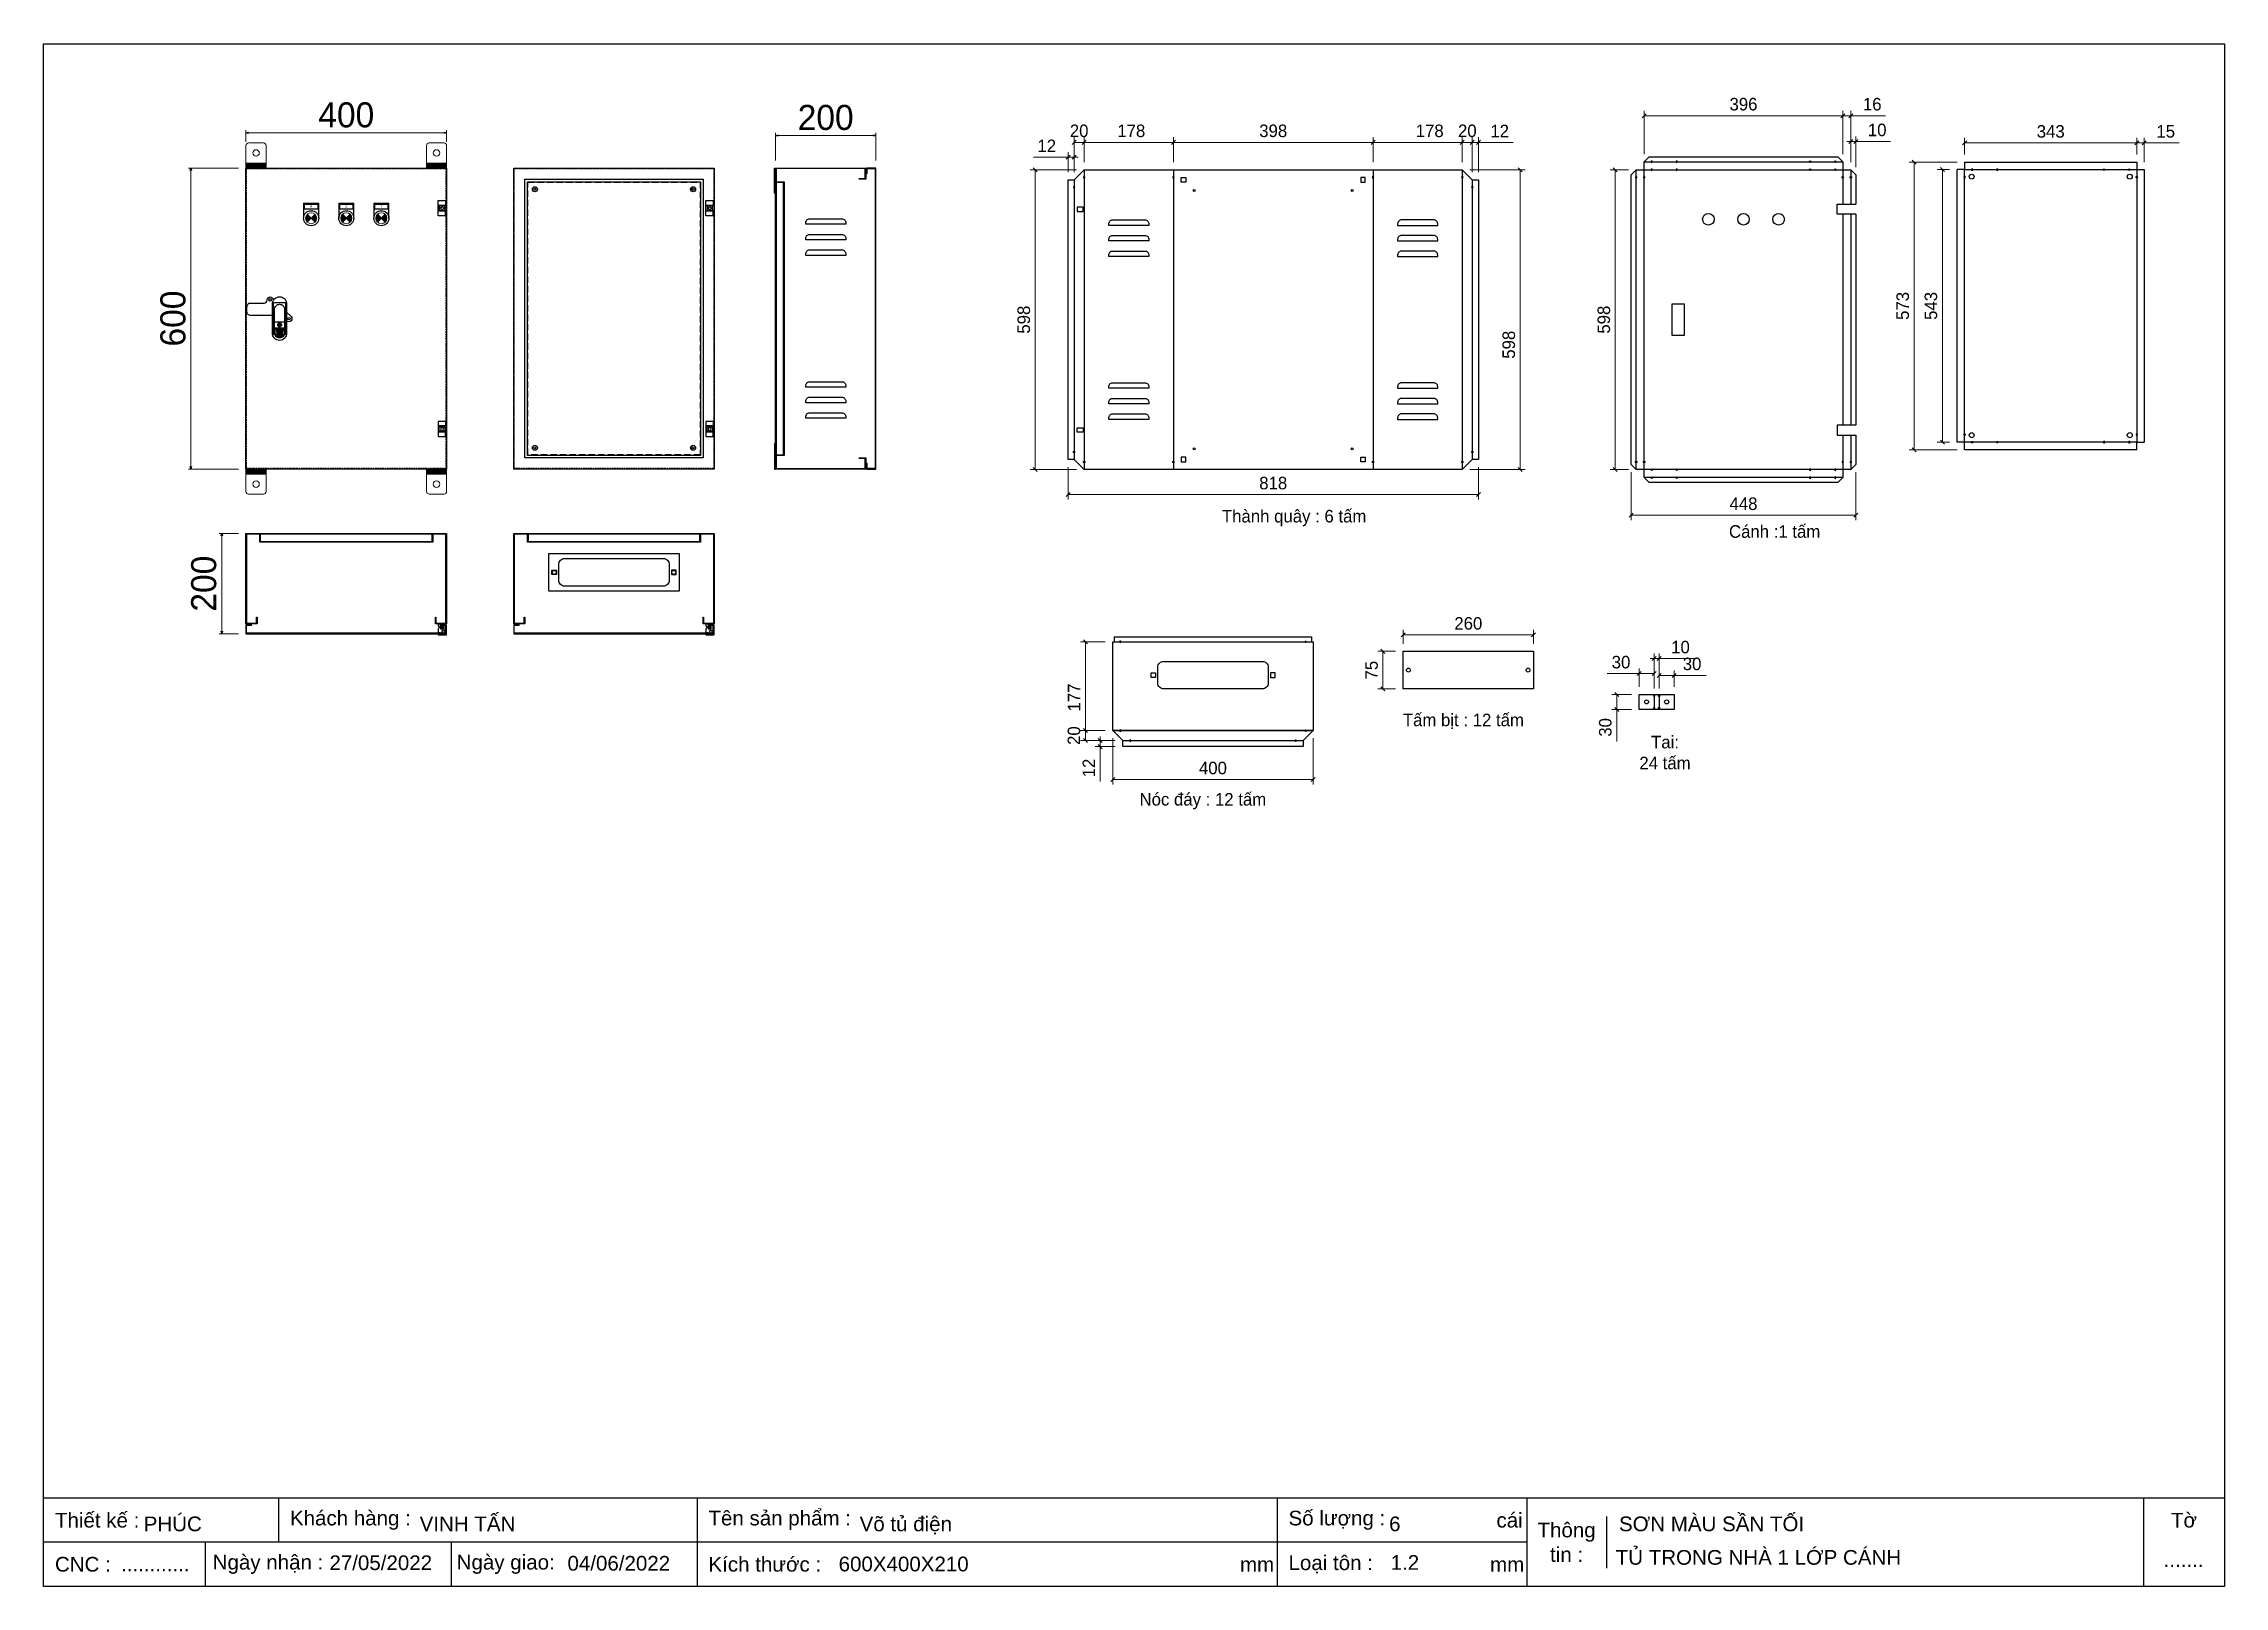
# Model space of a CAD drawing. Header units: millimetres. Extents: x 0 to 4348, y 0 to 3075.
import ezdxf
from ezdxf.enums import TextEntityAlignment as Align

# ---------------------------------------------------------------- set-up
doc = ezdxf.new("R2010")
doc.units = ezdxf.units.MM
doc.linetypes.add('HIDDEN2', pattern=[4.7625, 3.175, -1.5875])
doc.linetypes.add('HIDDENX2', pattern=[19.05, 12.7, -6.35])
doc.layers.add('0 TĂNG CỨNG', color=7, linetype='Continuous', lineweight=15)
doc.layers.add('07', color=5, linetype='Continuous', lineweight=5)
for name, color, linetype in [('01', 7, 'HIDDEN2'), ('CNC', 7, 'Continuous'), ('DIM', 253, 'Continuous')]:
    doc.layers.add(name, color=color, linetype=linetype)
doc.styles.add('Arial', font='arial.ttf')
doc.styles.add('Arial-Black', font='txt')
doc.dimstyles.new('CNC', dxfattribs={"dimtxt": 50, "dimasz": 5, "dimexe": 5, "dimexo": 15, "dimgap": 10, "dimtad": 1, "dimdec": 0, "dimtxsty": 'Standard', "dimblk": 'OPEN30', "dimcen": 10, "dimclrd": 5, "dimclre": 5, "dimclrt": 3, "dimazin": 3, "dimtfac": 1, "dimtdec": 0, "dimtmove": 0, "dimatfit": 3, "dimldrblk": 'ARCHTICK', "dimlwd": 9, "dimlwe": 9})
doc.dimstyles.new('Dim-25', dxfattribs={"dimtxt": 25, "dimasz": 8, "dimexe": 10, "dimexo": 15, "dimgap": 10, "dimtad": 1, "dimdec": 0, "dimtxsty": 'Standard', "dimblk": 'OBLIQUE', "dimcen": 10, "dimclrd": 5, "dimclre": 5, "dimclrt": 3, "dimazin": 3, "dimtfac": 1, "dimtdec": 0, "dimtmove": 0, "dimatfit": 3, "dimldrblk": 'OBLIQUE', "dimlwd": 9, "dimlwe": 9})

msp = doc.modelspace()

# ---------------------------------------------------------------- texts
at = {"color": 2, "char_height": 25, "attachment_point": 5}
for s, insert, width in [('Thành quây : 6 tấm', (2493.5, 2129.1), 873), ('Cánh :1 tấm', (3451.6, 2102.1), 1073), ('Tấm bịt : 12 tấm', (2831, 1724), 873), ('Tai: \\P24 tấm', (3233, 1661.6), 489), ('Nóc đáy : 12 tấm', (2311.5, 1564.8), 973)]:
    msp.add_mtext(s, dxfattribs=dict(at, insert=insert, width=width))

# ---------------------------------------------------------------- blocks, each defined once
blk = doc.blocks.new('KHUNG CHUẨN')
at = {"color": 7}
for p, q in [((19889.2, -28535.2), (16919.2, -28535.2)), ((17239.2, -28535.2), (17239.2, -28595.2)), ((17809.2, -28535.2), (17809.2, -28655.2)), ((18599.2, -28535.2), (18599.2, -28655.2)), ((18939.2, -28535.2), (18939.2, -28655.2)), ((19779.2, -28535.2), (19779.2, -28655.2)), ((19047.6, -28560.2), (19047.6, -28630.2)), ((18939.2, -28595.2), (16919.2, -28595.2)), ((17139.2, -28595.2), (17139.2, -28655.2)), ((17474.2, -28595.2), (17474.2, -28655.2))]:
    blk.add_line(p, q, dxfattribs=at)
blk.add_lwpolyline([(16919.2, -26555.2), (19889.2, -26555.2), (19889.2, -28655.2), (16919.2, -28655.2)], close=True, dxfattribs=at)
at = {"color": 2, "char_height": 20, "style": 'Arial'}
for s, insert, width, attachment_point in [('  Thiết kế :', (16919.2, -28565.2), 917.634, 4), ('  Khách hàng :', (17239.2, -28565.2), 917.634, 4), ('  Tên sản phẩm :', (17809.2, -28565.2), 917.634, 4), ('  Số lượng :', (18599.2, -28565.2), 917.634, 4), ('cái', (18897.9, -28565.2), 63.517, 4), ('Thông\\Ptin :', (18993.4, -28595.2), 108.311, 5), ('Tờ', (19834.2, -28565.2), 110, 5), ('  CNC :', (16919.2, -28625.2), 917.634, 4), ('  Ngày nhận :', (17134, -28625.2), 556.651, 4), ('  Ngày giao:', (17466.3, -28625.2), 556.651, 4), ('  Kích thước :', (17809.2, -28625.2), 917.634, 4), ('mm', (18548.6, -28625.2), 73.831, 4), ('  Loại tôn :', (18599.2, -28625.2), 917.634, 4), ('mm', (18889.2, -28625.2), 917.634, 4)]:
    blk.add_mtext(s, dxfattribs=dict(at, insert=insert, width=width, attachment_point=attachment_point))
at = {"color": 3, "style": 'Arial'}
for tag, p in [('#01', (17055.6, -28580.1)), ('#02', (17431.4, -28580.1)), ('#03', (18030.6, -28580.1)), ('#08', (18751.7, -28580.1)), ('#10', (19064.8, -28580.1)), ('#04', (17024.8, -28634.6)), ('#05', (17308.5, -28633)), ('#06', (17632.7, -28633.7)), ('#07', (18002, -28634.7)), ('#09', (18753.8, -28632.6)), ('#11', (19060.3, -28625.7)), ('#12', (19806.5, -28628.9))]:
    blk.add_attdef(tag, p, '', height=20, dxfattribs=at)
blk = doc.blocks.new('HL003-2-2')
at = {"color": 1}
for p, q in [((15, 21), (15, 12)), ((15, -9), (15, 0)), ((16, 12), (17, 12)), ((16, 0), (17, 0))]:
    blk.add_line(p, q, dxfattribs=at)
blk.add_lwpolyline([(17, 0), (17, -9), (0, -9), (0, 21), (17, 21), (17, 12)], dxfattribs=at)
blk.add_lwpolyline([(0, 12), (16, 12), (16, 0), (0, 0)], close=True, dxfattribs=at)
blk.add_circle((8, 6), 3, dxfattribs=at)
blk = doc.blocks.new('AB301-3-1')
at = {"linetype": 'Continuous'}
h = blk.add_hatch(dxfattribs=at)
h.set_pattern_fill('ACAD_ISO09W100', color=1, scale=0.2)
h.set_pattern_definition([(0, (-368.0181, 431.8814), (0, 1), [4.8, -0.6, 1.2, -0.6, 1.2, -0.6])])
h.paths.add_polyline_path([(-4.1, -55, 0.118404), (0, -56, 0.118404), (4.1, -55), (7, -38.5), (-7, -38.5)])
at = {"color": 1, "linetype": 'Continuous'}
for p, q in [((-10, -25), (10, -25)), ((-7, -38.5), (7, -38.5)), ((-7, -38.5), (-4.1, -55)), ((7, -38.5), (4.1, -55))]:
    blk.add_line(p, q, dxfattribs=at)
for points in [[(-14, -12.5), (-57.5, -12.5, -0.414214), (-65, -5), (-65, 5, -0.414214), (-57.5, 12.5), (-30.7, 12.5, 0.414214), (-24.7, 18.5), (-24.7, 18.7)], [(-24.7, 18.7, -0.198912), (-23, 23), (-23, 23, -0.414214), (-14.5, 23), (-11, 19.5)], [(14, -5.5), (23, -14.5, -0.414214), (23, -23), (23, -23, -0.451305), (14, -22.4, -0.381561)]]:
    blk.add_lwpolyline(points, format="xyb", dxfattribs=at)
for points in [[(0, 25), (0, 25, -0.428242), (14, 10), (14, -47, -0.428242), (0, -62), (0, -62, -0.428242), (-14, -47), (-14, 10, -0.428242)], [(0, 10, -0.414214), (10, 0), (10, -47, -0.414214), (0, -57, -0.414214), (-10, -47), (-10, 0, -0.414214)], [(9, -39), (9, -47, -0.414214), (0, -56, -0.414214), (-9, -47), (-9, -39, -0.414214), (-7, -37), (7, -37, -0.414214)]]:
    blk.add_lwpolyline(points, format="xyb", close=True, dxfattribs=at)
blk.add_lwpolyline([(-1, -28), (1, -28), (1, -34), (-1, -34)], close=True, dxfattribs=at)
for centre, radius in [((-18.7, 18.7), 2.5), ((0, -31), 4), ((18.7, -18.7), 2.5)]:
    blk.add_circle(centre, radius, dxfattribs=at)
blk = doc.blocks.new('*D1')
at = {"color": 5, "lineweight": 9, "ltscale": 3, "transparency": 16777216}
for p, q in [((388.5, 2826.7), (288.6, 2826.7)), ((293.6, 2821.7), (293.6, 2231.7)), ((388.5, 2226.7), (288.6, 2226.7))]:
    blk.add_line(p, q, dxfattribs=at)
at = {"color": 0, "linetype": 'ByBlock', "lineweight": -2}
for p, q in [((292.3, 2821.7), (293.6, 2826.7)), ((293.6, 2826.7), (295, 2821.7)), ((293.6, 2826.7), (293.6, 2821.7)), ((293.6, 2226.7), (292.3, 2231.7)), ((295, 2231.7), (293.6, 2226.7)), ((293.6, 2226.7), (293.6, 2231.7))]:
    blk.add_line(p, q, dxfattribs=at)
at = {"layer": 'Defpoints', "color": 0, "ltscale": 3, "transparency": 16777216}
for p in [(403.5, 2826.7), (293.6, 2226.7), (403.5, 2226.7)]:
    blk.add_point(p, dxfattribs=at)
at = {"color": 3, "ltscale": 3, "transparency": 16777216, "insert": (258.1, 2526.7), "char_height": 50, "attachment_point": 5, "rotation": 90}
blk.add_mtext('600', dxfattribs=at)
blk = doc.blocks.new('_ArchTick')
at = {"color": 0, "const_width": 0.15}
blk.add_lwpolyline([(-0.5, -0.5), (0.5, 0.5)], dxfattribs=at)
blk = doc.blocks.new('_Open30')
at = {"color": 0, "linetype": 'ByBlock', "lineweight": -2}
for p, q in [((-1, 0.27), (0, 0)), ((0, 0), (-1, -0.27)), ((0, 0), (-1, 0))]:
    blk.add_line(p, q, dxfattribs=at)
blk = doc.blocks.new('Den XANH')
h = blk.add_hatch(color=5)
h.paths.add_polyline_path([(15, 15), (22.8, 7.2, 0.198912), (26, 15, 0.198912), (22.8, 22.8)])
h.paths.add_polyline_path([(15, 15), (7.2, 22.8, 0.198912), (4, 15, 0.198912), (7.2, 7.2)])
at = {"color": 7}
for p, q in [((0, 45), (30, 45)), ((0, 45), (0, 15)), ((30, 15), (30, 45))]:
    blk.add_line(p, q, dxfattribs=at)
blk.add_lwpolyline([(2, 43), (28, 43), (28, 33), (2, 33)], close=True, dxfattribs=at)
blk.add_circle((15, 15), 15, dxfattribs=at)
at = {"layer": '07', "color": 5, "linetype": 'Continuous', "lineweight": 5, "ltscale": 3}
for p, q in [((22.8, 22.8), (7.2, 7.2)), ((7.2, 22.8), (22.8, 7.2))]:
    blk.add_line(p, q, dxfattribs=at)
blk.add_circle((15, 15), 11, dxfattribs=at)
at = {"layer": '01', "color": 2, "linetype": 'Continuous', "lineweight": 5, "style": 'Arial-Black'}
blk.add_attdef('T-SP', text='', height=2.4, dxfattribs=at).set_placement((15.2, 36), align=Align.CENTER)
blk = doc.blocks.new('Den DO')
h = blk.add_hatch(color=1)
h.paths.add_polyline_path([(7.2, 7.2), (15, 15), (7.2, 22.8, 0.198912), (4, 15, 0.198912)])
h.paths.add_polyline_path([(26, 15, 0.198912), (22.8, 22.8), (15, 15), (22.8, 7.2, 0.198912)])
at = {"color": 7}
for p, q in [((0, 45), (30, 45)), ((0, 45), (0, 15)), ((30, 15), (30, 45))]:
    blk.add_line(p, q, dxfattribs=at)
blk.add_lwpolyline([(2, 43), (28, 43), (28, 33), (2, 33)], close=True, dxfattribs=at)
blk.add_circle((15, 15), 15, dxfattribs=at)
at = {"layer": '07', "color": 1, "linetype": 'Continuous', "lineweight": 5, "ltscale": 3}
for p, q in [((22.8, 22.8), (7.2, 7.2)), ((7.2, 22.8), (22.8, 7.2))]:
    blk.add_line(p, q, dxfattribs=at)
blk.add_circle((15, 15), 11, dxfattribs=at)
at = {"layer": '01', "color": 2, "linetype": 'Continuous', "lineweight": 5, "style": 'Arial-Black'}
blk.add_attdef('T-SP', text='', height=2.4, dxfattribs=at).set_placement((15.2, 36), align=Align.CENTER)
blk = doc.blocks.new('Den VANG')
h = blk.add_hatch(color=2)
h.paths.add_polyline_path([(22.8, 7.2, 0.198912), (26, 15, 0.198912), (22.8, 22.8), (15, 15)])
h.paths.add_polyline_path([(7.2, 7.2), (15, 15), (7.2, 22.8, 0.198912), (4, 15, 0.198912)])
at = {"color": 7}
for p, q in [((0, 45), (30, 45)), ((0, 45), (0, 15)), ((30, 15), (30, 45))]:
    blk.add_line(p, q, dxfattribs=at)
blk.add_lwpolyline([(2, 43), (28, 43), (28, 33), (2, 33)], close=True, dxfattribs=at)
blk.add_circle((15, 15), 15, dxfattribs=at)
at = {"layer": '07', "color": 2, "linetype": 'Continuous', "lineweight": 5, "ltscale": 3}
for p, q in [((22.8, 22.8), (7.2, 7.2)), ((7.2, 22.8), (22.8, 7.2))]:
    blk.add_line(p, q, dxfattribs=at)
blk.add_circle((15, 15), 11, dxfattribs=at)
at = {"layer": '01', "color": 2, "linetype": 'Continuous', "lineweight": 5, "style": 'Arial-Black'}
blk.add_attdef('T-SP', text='', height=2.4, dxfattribs=at).set_placement((15.2, 36), align=Align.CENTER)
blk = doc.blocks.new('HL003-2-3')
h = blk.add_hatch()
h.set_pattern_fill('ANSI31', color=2, scale=0.5, style=0)
h.set_pattern_definition([(45, (8435.407, 86016.9664), (-1.122532015, 1.122532015), [])])
h.paths.add_polyline_path([(11, 10), (5, 10), (5, 0), (11, 0)])
at = {"color": 1}
for p, q in [((0, 22), (17, 22)), ((0, 20), (0, 22)), ((0, 20), (15, 20)), ((4, 18), (0, 18)), ((0, 10), (0, 18)), ((0, 10), (8, 3)), ((0, 4), (3.4, 7)), ((0, 0), (0, 4)), ((16, 0), (0, 0)), ((4, 20), (4, 18)), ((17, 3), (8, 3)), ((15, 20), (15, 3)), ((16, 3), (16, 0)), ((17, 22), (17, 3))]:
    blk.add_line(p, q, dxfattribs=at)
at = {"color": 2}
blk.add_lwpolyline([(5, 10), (11, 10), (11, 0), (5, 0)], close=True, dxfattribs=at)
at = {"color": 1}
blk.add_circle((10, 16), 3, dxfattribs=at)
blk.add_circle((10, 16), 3, dxfattribs=at)
blk = doc.blocks.new('*D2')
at = {"color": 5, "lineweight": 9, "ltscale": 3, "transparency": 16777216}
for p, q in [((388.5, 2098.4), (350.1, 2098.4)), ((355.1, 2093.4), (355.1, 1903.4)), ((388.5, 1898.4), (350.1, 1898.4))]:
    blk.add_line(p, q, dxfattribs=at)
at = {"color": 0, "linetype": 'ByBlock', "lineweight": -2}
for p, q in [((353.7, 2093.4), (355.1, 2098.4)), ((355.1, 2098.4), (356.4, 2093.4)), ((355.1, 2098.4), (355.1, 2093.4)), ((355.1, 1898.4), (353.7, 1903.4)), ((356.4, 1903.4), (355.1, 1898.4)), ((355.1, 1898.4), (355.1, 1903.4))]:
    blk.add_line(p, q, dxfattribs=at)
at = {"layer": 'Defpoints', "color": 0, "ltscale": 3, "transparency": 16777216}
for p in [(403.5, 2098.4), (355.1, 1898.4), (403.5, 1898.4)]:
    blk.add_point(p, dxfattribs=at)
at = {"color": 3, "ltscale": 3, "transparency": 16777216, "insert": (319.5, 1998.4), "char_height": 50, "attachment_point": 5, "rotation": 90}
blk.add_mtext('200', dxfattribs=at)
blk = doc.blocks.new('*D3')
at = {"color": 0, "linetype": 'ByBlock', "lineweight": -2}
for p, q in [((2948.3, 2819.3), (2940.3, 2827.3)), ((2940.3, 2229.7), (2948.3, 2221.7))]:
    blk.add_line(p, q, dxfattribs=at)
at = {"layer": 'Defpoints', "color": 0, "transparency": 16777216}
for p in [(2828.8, 2823.3), (2828.8, 2225.7), (2944.3, 2225.7)]:
    blk.add_point(p, dxfattribs=at)
at = {"layer": 'DIM', "color": 5, "lineweight": 9, "transparency": 16777216}
for p, q in [((2843.8, 2823.3), (2954.3, 2823.3)), ((2944.3, 2823.3), (2944.3, 2225.7)), ((2843.8, 2225.7), (2954.3, 2225.7))]:
    blk.add_line(p, q, dxfattribs=at)
at = {"layer": 'DIM', "color": 3, "transparency": 16777216, "insert": (2921.6, 2474.5), "char_height": 25, "attachment_point": 5, "rotation": 90}
blk.add_mtext('598', dxfattribs=at)
blk = doc.blocks.new('_Oblique')
at = {"color": 0, "linetype": 'ByBlock', "lineweight": -2}
blk.add_line((-0.5, -0.5), (0.5, 0.5), dxfattribs=at)
blk = doc.blocks.new('*D4')
at = {"color": 0, "linetype": 'ByBlock', "lineweight": -2}
for p, q in [((2256.8, 2881.9), (2248.8, 2873.9)), ((2646.8, 2873.9), (2654.8, 2881.9))]:
    blk.add_line(p, q, dxfattribs=at)
at = {"layer": 'Defpoints', "color": 0, "transparency": 16777216}
for p in [(2650.8, 2877.9), (2252.8, 2823.3), (2650.8, 2823.3)]:
    blk.add_point(p, dxfattribs=at)
at = {"layer": 'DIM', "color": 5, "lineweight": 9, "transparency": 16777216}
for p, q in [((2252.8, 2838.3), (2252.8, 2887.9)), ((2252.8, 2877.9), (2650.8, 2877.9)), ((2650.8, 2838.3), (2650.8, 2887.9))]:
    blk.add_line(p, q, dxfattribs=at)
at = {"layer": 'DIM', "color": 3, "transparency": 16777216, "insert": (2451.8, 2900.7), "char_height": 25, "attachment_point": 5}
blk.add_mtext('398', dxfattribs=at)
blk = doc.blocks.new('*D5')
at = {"color": 0, "linetype": 'ByBlock', "lineweight": -2}
for p, q in [((2654.8, 2881.9), (2646.8, 2873.9)), ((2824.8, 2873.9), (2832.8, 2881.9))]:
    blk.add_line(p, q, dxfattribs=at)
at = {"layer": 'Defpoints', "color": 0, "transparency": 16777216}
for p in [(2828.8, 2877.9), (2650.8, 2823.3), (2828.8, 2823.3)]:
    blk.add_point(p, dxfattribs=at)
at = {"layer": 'DIM', "color": 5, "lineweight": 9, "transparency": 16777216}
for p, q in [((2650.8, 2838.3), (2650.8, 2887.9)), ((2650.8, 2877.9), (2828.8, 2877.9)), ((2828.8, 2838.3), (2828.8, 2887.9))]:
    blk.add_line(p, q, dxfattribs=at)
at = {"layer": 'DIM', "color": 3, "transparency": 16777216, "insert": (2763.8, 2900.7), "char_height": 25, "attachment_point": 5}
blk.add_mtext('178', dxfattribs=at)
blk = doc.blocks.new('*D6')
at = {"color": 0, "linetype": 'ByBlock', "lineweight": -2}
for p, q in [((2832.8, 2881.9), (2824.8, 2873.9)), ((2844.8, 2873.9), (2852.8, 2881.9))]:
    blk.add_line(p, q, dxfattribs=at)
at = {"layer": 'Defpoints', "color": 0, "transparency": 16777216}
for p in [(2848.8, 2877.9), (2828.8, 2823.3), (2848.8, 2803.3)]:
    blk.add_point(p, dxfattribs=at)
at = {"layer": 'DIM', "color": 5, "lineweight": 9, "transparency": 16777216}
for p, q in [((2828.8, 2838.3), (2828.8, 2887.9)), ((2828.8, 2877.9), (2848.8, 2877.9)), ((2848.8, 2818.3), (2848.8, 2887.9))]:
    blk.add_line(p, q, dxfattribs=at)
at = {"layer": 'DIM', "color": 3, "transparency": 16777216, "insert": (2838.8, 2900.7), "char_height": 25, "attachment_point": 5}
blk.add_mtext('20', dxfattribs=at)
blk = doc.blocks.new('*D7')
at = {"color": 0, "linetype": 'ByBlock', "lineweight": -2}
for p, q in [((2844.8, 2873.9), (2852.8, 2881.9)), ((2864.8, 2881.9), (2856.8, 2873.9))]:
    blk.add_line(p, q, dxfattribs=at)
at = {"layer": 'Defpoints', "color": 0, "transparency": 16777216}
for p in [(2860.8, 2877.9), (2848.8, 2803.3), (2860.8, 2803.3)]:
    blk.add_point(p, dxfattribs=at)
at = {"layer": 'DIM', "color": 5, "lineweight": 9, "transparency": 16777216}
for p, q in [((2848.8, 2877.9), (2840.8, 2877.9)), ((2848.8, 2818.3), (2848.8, 2887.9)), ((2848.8, 2877.9), (2860.8, 2877.9)), ((2860.8, 2818.3), (2860.8, 2887.9)), ((2860.8, 2877.9), (2930, 2877.9))]:
    blk.add_line(p, q, dxfattribs=at)
at = {"layer": 'DIM', "color": 3, "transparency": 16777216, "insert": (2903.4, 2900.4), "char_height": 25, "attachment_point": 5}
blk.add_mtext('12', dxfattribs=at)
blk = doc.blocks.new('*D8')
at = {"color": 0, "linetype": 'ByBlock', "lineweight": -2}
for p, q in [((2078.8, 2881.9), (2070.8, 2873.9)), ((2248.8, 2873.9), (2256.8, 2881.9))]:
    blk.add_line(p, q, dxfattribs=at)
at = {"layer": 'Defpoints', "color": 0, "transparency": 16777216}
for p in [(2074.8, 2877.9), (2074.8, 2823.3), (2252.8, 2823.3)]:
    blk.add_point(p, dxfattribs=at)
at = {"layer": 'DIM', "color": 5, "lineweight": 9, "transparency": 16777216}
for p, q in [((2074.8, 2838.3), (2074.8, 2887.9)), ((2252.8, 2877.9), (2074.8, 2877.9)), ((2252.8, 2838.3), (2252.8, 2887.9))]:
    blk.add_line(p, q, dxfattribs=at)
at = {"layer": 'DIM', "color": 3, "transparency": 16777216, "insert": (2168.8, 2900.7), "char_height": 25, "attachment_point": 5}
blk.add_mtext('178', dxfattribs=at)
blk = doc.blocks.new('*D9')
at = {"color": 0, "linetype": 'ByBlock', "lineweight": -2}
for p, q in [((2058.8, 2881.9), (2050.8, 2873.9)), ((2070.8, 2873.9), (2078.8, 2881.9))]:
    blk.add_line(p, q, dxfattribs=at)
at = {"layer": 'Defpoints', "color": 0, "transparency": 16777216}
for p in [(2054.8, 2877.9), (2054.8, 2803.3), (2074.8, 2823.3)]:
    blk.add_point(p, dxfattribs=at)
at = {"layer": 'DIM', "color": 5, "lineweight": 9, "transparency": 16777216}
for p, q in [((2054.8, 2818.3), (2054.8, 2887.9)), ((2074.8, 2877.9), (2054.8, 2877.9)), ((2074.8, 2838.3), (2074.8, 2887.9))]:
    blk.add_line(p, q, dxfattribs=at)
at = {"layer": 'DIM', "color": 3, "transparency": 16777216, "insert": (2064.8, 2900.7), "char_height": 25, "attachment_point": 5}
blk.add_mtext('20', dxfattribs=at)
blk = doc.blocks.new('*D10')
at = {"color": 0, "linetype": 'ByBlock', "lineweight": -2}
for p, q in [((2046.8, 2179.9), (2038.8, 2171.9)), ((2856.8, 2171.9), (2864.8, 2179.9))]:
    blk.add_line(p, q, dxfattribs=at)
at = {"layer": 'Defpoints', "color": 0, "transparency": 16777216}
for p in [(2042.8, 2245.7), (2860.8, 2245.7), (2860.8, 2175.9)]:
    blk.add_point(p, dxfattribs=at)
at = {"layer": 'DIM', "color": 5, "lineweight": 9, "transparency": 16777216}
for p, q in [((2042.8, 2230.7), (2042.8, 2165.9)), ((2860.8, 2230.7), (2860.8, 2165.9)), ((2042.8, 2175.9), (2860.8, 2175.9))]:
    blk.add_line(p, q, dxfattribs=at)
at = {"layer": 'DIM', "color": 3, "transparency": 16777216, "insert": (2451.8, 2198.7), "char_height": 25, "attachment_point": 5}
blk.add_mtext('818', dxfattribs=at)
blk = doc.blocks.new('f3daunguoc')
at = {"layer": 'CNC', "color": 2, "lineweight": -3}
blk.add_circle((0, 0), 1.5, dxfattribs=at)
blk = doc.blocks.new('*D11')
at = {"color": 0, "linetype": 'ByBlock', "lineweight": -2}
for p, q in [((2038.8, 2844.3), (2046.8, 2852.3)), ((2058.8, 2852.3), (2050.8, 2844.3))]:
    blk.add_line(p, q, dxfattribs=at)
at = {"layer": 'Defpoints', "color": 0, "ltscale": 3, "transparency": 16777216}
for p in [(2042.8, 2848.3), (2042.8, 2803.3), (2054.8, 2803.3)]:
    blk.add_point(p, dxfattribs=at)
at = {"layer": 'DIM', "color": 5, "lineweight": 9, "ltscale": 3, "transparency": 16777216}
for p, q in [((2042.8, 2848.3), (1973.6, 2848.3)), ((2042.8, 2818.3), (2042.8, 2858.3)), ((2054.8, 2848.3), (2042.8, 2848.3)), ((2054.8, 2818.3), (2054.8, 2858.3)), ((2054.8, 2848.3), (2062.8, 2848.3))]:
    blk.add_line(p, q, dxfattribs=at)
at = {"layer": 'DIM', "color": 3, "ltscale": 3, "transparency": 16777216, "insert": (2000.2, 2870.9), "char_height": 25, "attachment_point": 5}
blk.add_mtext('12', dxfattribs=at)
blk = doc.blocks.new('*D12')
at = {"color": 0, "linetype": 'ByBlock', "lineweight": -2}
for p, q in [((1981.3, 2819.3), (1973.3, 2827.3)), ((1973.3, 2229.7), (1981.3, 2221.7))]:
    blk.add_line(p, q, dxfattribs=at)
at = {"layer": 'Defpoints', "color": 0, "ltscale": 3, "transparency": 16777216}
for p in [(2074.8, 2823.3), (1977.3, 2225.7), (2074.8, 2225.7)]:
    blk.add_point(p, dxfattribs=at)
at = {"layer": 'DIM', "color": 5, "lineweight": 9, "ltscale": 3, "transparency": 16777216}
for p, q in [((2059.8, 2823.3), (1967.3, 2823.3)), ((1977.3, 2823.3), (1977.3, 2225.7)), ((2059.8, 2225.7), (1967.3, 2225.7))]:
    blk.add_line(p, q, dxfattribs=at)
at = {"layer": 'DIM', "color": 3, "ltscale": 3, "transparency": 16777216, "insert": (1954.5, 2524.5), "char_height": 25, "attachment_point": 5, "rotation": 90}
blk.add_mtext('598', dxfattribs=at)
blk = doc.blocks.new('*D13')
at = {"color": 0, "linetype": 'ByBlock', "lineweight": -2}
for p, q in [((2081.2, 1878.5), (2073.2, 1886.5)), ((2073.2, 1709.5), (2081.2, 1701.5))]:
    blk.add_line(p, q, dxfattribs=at)
at = {"layer": 'Defpoints', "color": 0, "transparency": 16777216}
for p in [(2131.8, 1882.5), (2077.2, 1705.5), (2131.8, 1705.5)]:
    blk.add_point(p, dxfattribs=at)
at = {"layer": 'DIM', "color": 5, "lineweight": 9, "transparency": 16777216}
for p, q in [((2116.8, 1882.5), (2067.2, 1882.5)), ((2077.2, 1882.5), (2077.2, 1705.5)), ((2116.8, 1705.5), (2067.2, 1705.5))]:
    blk.add_line(p, q, dxfattribs=at)
at = {"layer": 'DIM', "color": 3, "transparency": 16777216, "insert": (2054.7, 1771.5), "char_height": 25, "attachment_point": 5, "rotation": 90}
blk.add_mtext('177', dxfattribs=at)
blk = doc.blocks.new('*D14')
at = {"color": 0, "linetype": 'ByBlock', "lineweight": -2}
for p, q in [((2081.2, 1701.5), (2073.2, 1709.5)), ((2073.2, 1689.5), (2081.2, 1681.5))]:
    blk.add_line(p, q, dxfattribs=at)
at = {"layer": 'Defpoints', "color": 0, "transparency": 16777216}
for p in [(2131.8, 1705.5), (2077.2, 1685.5), (2151.8, 1685.5)]:
    blk.add_point(p, dxfattribs=at)
at = {"layer": 'DIM', "color": 5, "lineweight": 9, "transparency": 16777216}
for p, q in [((2116.8, 1705.5), (2067.2, 1705.5)), ((2077.2, 1705.5), (2077.2, 1685.5)), ((2136.8, 1685.5), (2067.2, 1685.5))]:
    blk.add_line(p, q, dxfattribs=at)
at = {"layer": 'DIM', "color": 3, "transparency": 16777216, "insert": (2054.5, 1695.5), "char_height": 25, "attachment_point": 5, "rotation": 90}
blk.add_mtext('20', dxfattribs=at)
blk = doc.blocks.new('*D15')
at = {"color": 0, "linetype": 'ByBlock', "lineweight": -2}
for p, q in [((2102.8, 1689.5), (2110.8, 1681.5)), ((2110.8, 1669.5), (2102.8, 1677.5))]:
    blk.add_line(p, q, dxfattribs=at)
at = {"layer": 'Defpoints', "color": 0, "ltscale": 3, "transparency": 16777216}
for p in [(2106.8, 1673.5), (2151.8, 1685.5), (2151.8, 1673.5)]:
    blk.add_point(p, dxfattribs=at)
at = {"layer": 'DIM', "color": 5, "lineweight": 9, "ltscale": 3, "transparency": 16777216}
for p, q in [((2136.8, 1685.5), (2096.8, 1685.5)), ((2136.8, 1673.5), (2096.8, 1673.5)), ((2106.8, 1685.5), (2106.8, 1693.5)), ((2106.8, 1685.5), (2106.8, 1673.5)), ((2106.8, 1673.5), (2106.8, 1604.3))]:
    blk.add_line(p, q, dxfattribs=at)
at = {"layer": 'DIM', "color": 3, "ltscale": 3, "transparency": 16777216, "insert": (2084.2, 1630.9), "char_height": 25, "attachment_point": 5, "rotation": 90}
blk.add_mtext('12', dxfattribs=at)
blk = doc.blocks.new('*D16')
at = {"color": 0, "linetype": 'ByBlock', "lineweight": -2}
for p, q in [((2135.8, 1612.1), (2127.8, 1604.1)), ((2527.4, 1604.1), (2535.4, 1612.1))]:
    blk.add_line(p, q, dxfattribs=at)
at = {"layer": 'Defpoints', "color": 0, "ltscale": 3, "transparency": 16777216}
for p in [(2131.8, 1705.5), (2531.4, 1705.5), (2531.4, 1608.1)]:
    blk.add_point(p, dxfattribs=at)
at = {"layer": 'DIM', "color": 5, "lineweight": 9, "ltscale": 3, "transparency": 16777216}
for p, q in [((2131.8, 1690.5), (2131.8, 1598.1)), ((2531.4, 1690.5), (2531.4, 1598.1)), ((2131.8, 1608.1), (2531.4, 1608.1))]:
    blk.add_line(p, q, dxfattribs=at)
at = {"layer": 'DIM', "color": 3, "ltscale": 3, "transparency": 16777216, "insert": (2331.6, 1630.8), "char_height": 25, "attachment_point": 5}
blk.add_mtext('400', dxfattribs=at)
blk = doc.blocks.new('*D17')
at = {"color": 0, "linetype": 'ByBlock', "lineweight": -2}
for p, q in [((2714.8, 1900.4), (2706.8, 1892.4)), ((2966.8, 1892.4), (2974.8, 1900.4))]:
    blk.add_line(p, q, dxfattribs=at)
at = {"color": 5, "lineweight": 9, "ltscale": 3, "transparency": 16777216}
for p, q in [((2710.8, 1878.5), (2710.8, 1906.4)), ((2710.8, 1896.4), (2970.8, 1896.4)), ((2970.8, 1878.5), (2970.8, 1906.4))]:
    blk.add_line(p, q, dxfattribs=at)
at = {"layer": 'Defpoints', "color": 0, "ltscale": 3, "transparency": 16777216}
for p in [(2970.8, 1896.4), (2710.8, 1863.5), (2970.8, 1863.5)]:
    blk.add_point(p, dxfattribs=at)
at = {"color": 3, "ltscale": 3, "transparency": 16777216, "insert": (2840.8, 1919.1), "char_height": 25, "attachment_point": 5}
blk.add_mtext('260', dxfattribs=at)
blk = doc.blocks.new('*D18')
at = {"color": 5, "lineweight": 9, "ltscale": 3, "transparency": 16777216}
for p, q in [((2695.8, 1863.5), (2660.6, 1863.5)), ((2670.6, 1863.5), (2670.6, 1788.5)), ((2695.8, 1788.5), (2660.6, 1788.5))]:
    blk.add_line(p, q, dxfattribs=at)
at = {"color": 0, "linetype": 'ByBlock', "lineweight": -2}
for p, q in [((2674.6, 1859.5), (2666.6, 1867.5)), ((2666.6, 1792.5), (2674.6, 1784.5))]:
    blk.add_line(p, q, dxfattribs=at)
at = {"layer": 'Defpoints', "color": 0, "ltscale": 3, "transparency": 16777216}
for p in [(2710.8, 1863.5), (2670.6, 1788.5), (2710.8, 1788.5)]:
    blk.add_point(p, dxfattribs=at)
at = {"color": 3, "ltscale": 3, "transparency": 16777216, "insert": (2647.9, 1826), "char_height": 25, "attachment_point": 5, "rotation": 90}
blk.add_mtext('75', dxfattribs=at)
blk = doc.blocks.new('*D19')
at = {"color": 0, "linetype": 'ByBlock', "lineweight": -2}
for p, q in [((3225.2, 1819.6), (3217.2, 1811.6)), ((3247.2, 1811.6), (3255.2, 1819.6))]:
    blk.add_line(p, q, dxfattribs=at)
at = {"color": 5, "lineweight": 9, "ltscale": 3, "transparency": 16777216}
for p, q in [((3221.2, 1792.7), (3221.2, 1825.6)), ((3221.2, 1815.6), (3251.2, 1815.6)), ((3251.2, 1792.7), (3251.2, 1825.6)), ((3251.2, 1815.6), (3314.9, 1815.6))]:
    blk.add_line(p, q, dxfattribs=at)
at = {"layer": 'Defpoints', "color": 0, "ltscale": 3, "transparency": 16777216}
for p in [(3251.2, 1815.6), (3221.2, 1777.7), (3251.2, 1777.7)]:
    blk.add_point(p, dxfattribs=at)
at = {"color": 3, "ltscale": 3, "transparency": 16777216, "insert": (3287, 1838.3), "char_height": 25, "attachment_point": 5}
blk.add_mtext('30', dxfattribs=at)
blk = doc.blocks.new('*D20')
at = {"color": 5, "lineweight": 9, "ltscale": 3, "transparency": 16777216}
for p, q in [((3181.2, 1792.7), (3181.2, 1829)), ((3211.2, 1792.7), (3211.2, 1829)), ((3181.2, 1819), (3117.5, 1819)), ((3211.2, 1819), (3181.2, 1819))]:
    blk.add_line(p, q, dxfattribs=at)
at = {"color": 0, "linetype": 'ByBlock', "lineweight": -2}
for p, q in [((3185.2, 1823), (3177.2, 1815)), ((3207.2, 1815), (3215.2, 1823))]:
    blk.add_line(p, q, dxfattribs=at)
at = {"layer": 'Defpoints', "color": 0, "ltscale": 3, "transparency": 16777216}
for p in [(3181.2, 1819), (3181.2, 1777.7), (3211.2, 1777.7)]:
    blk.add_point(p, dxfattribs=at)
at = {"color": 3, "ltscale": 3, "transparency": 16777216, "insert": (3145.3, 1841.8), "char_height": 25, "attachment_point": 5}
blk.add_mtext('30', dxfattribs=at)
blk = doc.blocks.new('*D21')
at = {"color": 5, "lineweight": 9, "ltscale": 3, "transparency": 16777216}
for p, q in [((3211.2, 1849.1), (3203.2, 1849.1)), ((3211.2, 1789.7), (3211.2, 1859.1)), ((3211.2, 1849.1), (3221.2, 1849.1)), ((3221.2, 1789.7), (3221.2, 1859.1)), ((3221.2, 1849.1), (3290.6, 1849.1))]:
    blk.add_line(p, q, dxfattribs=at)
at = {"color": 0, "linetype": 'ByBlock', "lineweight": -2}
for p, q in [((3207.2, 1845.1), (3215.2, 1853.1)), ((3225.2, 1853.1), (3217.2, 1845.1))]:
    blk.add_line(p, q, dxfattribs=at)
at = {"layer": 'Defpoints', "color": 0, "ltscale": 3, "transparency": 16777216}
for p in [(3221.2, 1849.1), (3211.2, 1774.7), (3221.2, 1774.7)]:
    blk.add_point(p, dxfattribs=at)
at = {"color": 3, "ltscale": 3, "transparency": 16777216, "insert": (3263.9, 1871.8), "char_height": 25, "attachment_point": 5}
blk.add_mtext('10', dxfattribs=at)
blk = doc.blocks.new('*D22')
at = {"color": 5, "lineweight": 9, "ltscale": 3, "transparency": 16777216}
for p, q in [((3166.2, 1777.7), (3126.8, 1777.7)), ((3166.2, 1747.7), (3126.8, 1747.7)), ((3136.8, 1777.7), (3136.8, 1747.7)), ((3136.8, 1747.7), (3136.8, 1684))]:
    blk.add_line(p, q, dxfattribs=at)
at = {"color": 0, "linetype": 'ByBlock', "lineweight": -2}
for p, q in [((3140.8, 1773.7), (3132.8, 1781.7)), ((3132.8, 1751.7), (3140.8, 1743.7))]:
    blk.add_line(p, q, dxfattribs=at)
at = {"layer": 'Defpoints', "color": 0, "ltscale": 3, "transparency": 16777216}
for p in [(3136.8, 1747.7), (3181.2, 1777.7), (3181.2, 1747.7)]:
    blk.add_point(p, dxfattribs=at)
at = {"color": 3, "ltscale": 3, "transparency": 16777216, "insert": (3114, 1711.9), "char_height": 25, "attachment_point": 5, "rotation": 90}
blk.add_mtext('30', dxfattribs=at)
blk = doc.blocks.new('*D23')
at = {"color": 0, "linetype": 'ByBlock', "lineweight": -2}
for p, q in [((3599.5, 2875.7), (3607.5, 2883.7)), ((3617.5, 2883.7), (3609.5, 2875.7))]:
    blk.add_line(p, q, dxfattribs=at)
at = {"layer": 'Defpoints', "color": 0, "ltscale": 3, "transparency": 16777216}
for p in [(3613.5, 2879.7), (3603.5, 2823.3), (3613.5, 2813.3)]:
    blk.add_point(p, dxfattribs=at)
at = {"layer": 'DIM', "color": 5, "lineweight": 9, "ltscale": 3, "transparency": 16777216}
for p, q in [((3603.5, 2879.7), (3595.5, 2879.7)), ((3603.5, 2838.3), (3603.5, 2889.7)), ((3603.5, 2879.7), (3613.5, 2879.7)), ((3613.5, 2828.3), (3613.5, 2889.7)), ((3613.5, 2879.7), (3682.8, 2879.7))]:
    blk.add_line(p, q, dxfattribs=at)
at = {"layer": 'DIM', "color": 3, "ltscale": 3, "transparency": 16777216, "insert": (3656.1, 2902.5), "char_height": 25, "attachment_point": 5}
blk.add_mtext('10', dxfattribs=at)
blk = doc.blocks.new('*D24')
at = {"color": 0, "linetype": 'ByBlock', "lineweight": -2}
for p, q in [((3583.5, 2927), (3591.5, 2935)), ((3607.5, 2935), (3599.5, 2927))]:
    blk.add_line(p, q, dxfattribs=at)
at = {"layer": 'Defpoints', "color": 0, "ltscale": 3, "transparency": 16777216}
for p in [(3603.5, 2931), (3587.5, 2839.3), (3603.5, 2823.3)]:
    blk.add_point(p, dxfattribs=at)
at = {"layer": 'DIM', "color": 5, "lineweight": 9, "ltscale": 3, "transparency": 16777216}
for p, q in [((3587.5, 2931), (3579.5, 2931)), ((3587.5, 2854.3), (3587.5, 2941)), ((3587.5, 2931), (3603.5, 2931)), ((3603.5, 2838.3), (3603.5, 2941)), ((3603.5, 2931), (3672.9, 2931))]:
    blk.add_line(p, q, dxfattribs=at)
at = {"layer": 'DIM', "color": 3, "ltscale": 3, "transparency": 16777216, "insert": (3646.2, 2953.8), "char_height": 25, "attachment_point": 5}
blk.add_mtext('16', dxfattribs=at)
blk = doc.blocks.new('*D25')
at = {"color": 0, "linetype": 'ByBlock', "lineweight": -2}
for p, q in [((3195.5, 2935), (3187.5, 2927)), ((3583.5, 2927), (3591.5, 2935))]:
    blk.add_line(p, q, dxfattribs=at)
at = {"layer": 'Defpoints', "color": 0, "ltscale": 3, "transparency": 16777216}
for p in [(3191.5, 2931), (3191.5, 2839.3), (3587.5, 2839.3)]:
    blk.add_point(p, dxfattribs=at)
at = {"layer": 'DIM', "color": 5, "lineweight": 9, "ltscale": 3, "transparency": 16777216}
for p, q in [((3191.5, 2854.3), (3191.5, 2941)), ((3587.5, 2931), (3191.5, 2931)), ((3587.5, 2854.3), (3587.5, 2941))]:
    blk.add_line(p, q, dxfattribs=at)
at = {"layer": 'DIM', "color": 3, "ltscale": 3, "transparency": 16777216, "insert": (3389.5, 2953.8), "char_height": 25, "attachment_point": 5}
blk.add_mtext('396', dxfattribs=at)
blk = doc.blocks.new('*D26')
at = {"color": 0, "linetype": 'ByBlock', "lineweight": -2}
for p, q in [((3137.9, 2819.3), (3129.9, 2827.3)), ((3129.9, 2229.7), (3137.9, 2221.7))]:
    blk.add_line(p, q, dxfattribs=at)
at = {"layer": 'Defpoints', "color": 0, "ltscale": 3, "transparency": 16777216}
for p in [(3133.9, 2823.3), (3175.5, 2823.3), (3175.5, 2225.7)]:
    blk.add_point(p, dxfattribs=at)
at = {"layer": 'DIM', "color": 5, "lineweight": 9, "ltscale": 3, "transparency": 16777216}
for p, q in [((3160.5, 2823.3), (3123.9, 2823.3)), ((3133.9, 2225.7), (3133.9, 2823.3)), ((3160.5, 2225.7), (3123.9, 2225.7))]:
    blk.add_line(p, q, dxfattribs=at)
at = {"layer": 'DIM', "color": 3, "ltscale": 3, "transparency": 16777216, "insert": (3111.1, 2524.5), "char_height": 25, "attachment_point": 5, "rotation": 90}
blk.add_mtext('598', dxfattribs=at)
blk = doc.blocks.new('*D27')
at = {"color": 0, "linetype": 'ByBlock', "lineweight": -2}
for p, q in [((3169.5, 2138.7), (3161.5, 2130.7)), ((3609.5, 2130.7), (3617.5, 2138.7))]:
    blk.add_line(p, q, dxfattribs=at)
at = {"layer": 'Defpoints', "color": 0, "ltscale": 3, "transparency": 16777216}
for p in [(3165.5, 2235.7), (3613.5, 2235.7), (3613.5, 2134.7)]:
    blk.add_point(p, dxfattribs=at)
at = {"layer": 'DIM', "color": 5, "lineweight": 9, "ltscale": 3, "transparency": 16777216}
for p, q in [((3165.5, 2220.7), (3165.5, 2124.7)), ((3613.5, 2220.7), (3613.5, 2124.7)), ((3165.5, 2134.7), (3613.5, 2134.7))]:
    blk.add_line(p, q, dxfattribs=at)
at = {"layer": 'DIM', "color": 3, "ltscale": 3, "transparency": 16777216, "insert": (3389.5, 2157.5), "char_height": 25, "attachment_point": 5}
blk.add_mtext('448', dxfattribs=at)
blk = doc.blocks.new('*D28')
at = {"color": 5, "lineweight": 9, "ltscale": 3, "transparency": 16777216}
for p, q in [((4173.7, 2876.8), (4165.7, 2876.8)), ((4173.7, 2853.5), (4173.7, 2886.8)), ((4173.7, 2876.8), (4188.7, 2876.8)), ((4188.7, 2838.5), (4188.7, 2886.8)), ((4188.7, 2876.8), (4258.3, 2876.8))]:
    blk.add_line(p, q, dxfattribs=at)
at = {"color": 0, "linetype": 'ByBlock', "lineweight": -2}
for p, q in [((4169.7, 2872.8), (4177.7, 2880.8)), ((4192.7, 2880.8), (4184.7, 2872.8))]:
    blk.add_line(p, q, dxfattribs=at)
at = {"layer": 'Defpoints', "color": 0, "ltscale": 3, "transparency": 16777216}
for p in [(4188.7, 2876.8), (4173.7, 2838.5), (4188.7, 2823.5)]:
    blk.add_point(p, dxfattribs=at)
at = {"color": 3, "ltscale": 3, "transparency": 16777216, "insert": (4231.5, 2899.6), "char_height": 25, "attachment_point": 5}
blk.add_mtext('15', dxfattribs=at)
blk = doc.blocks.new('*D29')
at = {"color": 0, "linetype": 'ByBlock', "lineweight": -2}
for p, q in [((3834.5, 2880.8), (3826.5, 2872.8)), ((4169.7, 2872.8), (4177.7, 2880.8))]:
    blk.add_line(p, q, dxfattribs=at)
at = {"color": 5, "lineweight": 9, "ltscale": 3, "transparency": 16777216}
for p, q in [((3830.5, 2853.5), (3830.5, 2886.8)), ((4173.7, 2876.8), (3830.5, 2876.8)), ((4173.7, 2853.5), (4173.7, 2886.8))]:
    blk.add_line(p, q, dxfattribs=at)
at = {"layer": 'Defpoints', "color": 0, "ltscale": 3, "transparency": 16777216}
for p in [(3830.5, 2876.8), (3830.5, 2838.5), (4173.7, 2838.5)]:
    blk.add_point(p, dxfattribs=at)
at = {"color": 3, "ltscale": 3, "transparency": 16777216, "insert": (4002.1, 2899.6), "char_height": 25, "attachment_point": 5}
blk.add_mtext('343', dxfattribs=at)
blk = doc.blocks.new('*D30')
at = {"color": 5, "lineweight": 9, "ltscale": 3, "transparency": 16777216}
for p, q in [((3815.5, 2838.5), (3719.8, 2838.5)), ((3729.8, 2838.5), (3729.8, 2265.3)), ((3815.5, 2265.3), (3719.8, 2265.3))]:
    blk.add_line(p, q, dxfattribs=at)
at = {"color": 0, "linetype": 'ByBlock', "lineweight": -2}
for p, q in [((3733.8, 2834.5), (3725.8, 2842.5)), ((3725.8, 2269.3), (3733.8, 2261.3))]:
    blk.add_line(p, q, dxfattribs=at)
at = {"layer": 'Defpoints', "color": 0, "ltscale": 3, "transparency": 16777216}
for p in [(3830.5, 2838.5), (3729.8, 2265.3), (3830.5, 2265.3)]:
    blk.add_point(p, dxfattribs=at)
at = {"color": 3, "ltscale": 3, "transparency": 16777216, "insert": (3707.1, 2551.9), "char_height": 25, "attachment_point": 5, "rotation": 90}
blk.add_mtext('573', dxfattribs=at)
blk = doc.blocks.new('*D31')
at = {"color": 0, "linetype": 'ByBlock', "lineweight": -2}
for p, q in [((3790, 2819.5), (3782, 2827.5)), ((3782, 2284.3), (3790, 2276.3))]:
    blk.add_line(p, q, dxfattribs=at)
at = {"color": 5, "lineweight": 9, "ltscale": 3, "transparency": 16777216}
for p, q in [((3800.5, 2823.5), (3776, 2823.5)), ((3786, 2280.3), (3786, 2823.5)), ((3800.5, 2280.3), (3776, 2280.3))]:
    blk.add_line(p, q, dxfattribs=at)
at = {"layer": 'Defpoints', "color": 0, "ltscale": 3, "transparency": 16777216}
for p in [(3786, 2823.5), (3815.5, 2823.5), (3815.5, 2280.3)]:
    blk.add_point(p, dxfattribs=at)
at = {"color": 3, "ltscale": 3, "transparency": 16777216, "insert": (3763.3, 2551.9), "char_height": 25, "attachment_point": 5, "rotation": 90}
blk.add_mtext('543', dxfattribs=at)
blk = doc.blocks.new('*D32')
at = {"color": 5, "lineweight": 9, "ltscale": 3, "transparency": 16777216}
for p, q in [((403.5, 2879.2), (403.5, 2901.9)), ((408.5, 2896.9), (798.5, 2896.9)), ((803.5, 2879.2), (803.5, 2901.9))]:
    blk.add_line(p, q, dxfattribs=at)
at = {"color": 0, "linetype": 'ByBlock', "lineweight": -2}
for p, q in [((403.5, 2896.9), (408.5, 2898.2)), ((408.5, 2895.5), (403.5, 2896.9)), ((403.5, 2896.9), (408.5, 2896.9)), ((798.5, 2898.2), (803.5, 2896.9)), ((803.5, 2896.9), (798.5, 2895.5)), ((803.5, 2896.9), (798.5, 2896.9))]:
    blk.add_line(p, q, dxfattribs=at)
at = {"layer": 'Defpoints', "color": 0, "ltscale": 3, "transparency": 16777216}
for p in [(803.5, 2896.9), (403.5, 2864.2), (803.5, 2864.2)]:
    blk.add_point(p, dxfattribs=at)
at = {"color": 3, "ltscale": 3, "transparency": 16777216, "insert": (603.5, 2932.4), "char_height": 50, "attachment_point": 5}
blk.add_mtext('400', dxfattribs=at)
blk = doc.blocks.new('*D33')
at = {"color": 5, "lineweight": 9, "ltscale": 3, "transparency": 16777216}
for p, q in [((1459.4, 2841.7), (1459.4, 2896.7)), ((1464.4, 2891.7), (1654.4, 2891.7)), ((1659.4, 2841.7), (1659.4, 2896.7))]:
    blk.add_line(p, q, dxfattribs=at)
at = {"color": 0, "linetype": 'ByBlock', "lineweight": -2}
for p, q in [((1459.4, 2891.7), (1464.4, 2893)), ((1464.4, 2890.4), (1459.4, 2891.7)), ((1459.4, 2891.7), (1464.4, 2891.7)), ((1654.4, 2893), (1659.4, 2891.7)), ((1659.4, 2891.7), (1654.4, 2890.4)), ((1659.4, 2891.7), (1654.4, 2891.7))]:
    blk.add_line(p, q, dxfattribs=at)
at = {"layer": 'Defpoints', "color": 0, "ltscale": 3, "transparency": 16777216}
for p in [(1659.4, 2891.7), (1459.4, 2826.7), (1659.4, 2826.7)]:
    blk.add_point(p, dxfattribs=at)
at = {"color": 3, "ltscale": 3, "transparency": 16777216, "insert": (1559.4, 2927.2), "char_height": 50, "attachment_point": 5}
blk.add_mtext('200', dxfattribs=at)

# ---------------------------------------------------------------- dimensions: what is measured, and where the dimension line sits
at = {"ltscale": 3}
for base, p1, p2, picture, middle in [((803.5, 2896.9), (403.5, 2864.2), (803.5, 2864.2), '*D32', (603.5, 2932.4)), ((1659.4, 2891.7), (1459.4, 2826.7), (1659.4, 2826.7), '*D33', (1559.4, 2927.2))]:
    dim = msp.add_linear_dim(base=base, p1=p1, p2=p2, dimstyle='CNC', dxfattribs=at)
    dim.commit()
    dim.dimension.update_dxf_attribs({"geometry": picture, "text_midpoint": middle})
at = {"color": 2, "ltscale": 3}
for base, p1, p2, picture, middle in [((3830.5, 2876.8), (4173.7, 2838.5), (3830.5, 2838.5), '*D29', (4002.1, 2899.6)), ((4188.7, 2876.8), (4173.7, 2838.5), (4188.7, 2823.5), '*D28', (4231.5, 2899.6)), ((2970.8, 1896.4), (2710.8, 1863.5), (2970.8, 1863.5), '*D17', (2840.8, 1919.1)), ((3221.2, 1849.1), (3211.2, 1774.7), (3221.2, 1774.7), '*D21', (3263.9, 1871.8)), ((3181.2, 1819), (3211.2, 1777.7), (3181.2, 1777.7), '*D20', (3145.3, 1841.8)), ((3251.2, 1815.6), (3221.2, 1777.7), (3251.2, 1777.7), '*D19', (3287, 1838.3))]:
    dim = msp.add_linear_dim(base=base, p1=p1, p2=p2, dimstyle='Dim-25', dxfattribs=at)
    dim.commit()
    dim.dimension.update_dxf_attribs({"geometry": picture, "text_midpoint": middle})
at = {"ltscale": 3}
for base, p1, p2, picture, middle in [((293.6, 2226.7), (403.5, 2826.7), (403.5, 2226.7), '*D1', (258.1, 2526.7)), ((355.1, 1898.4), (403.5, 2098.4), (403.5, 1898.4), '*D2', (319.5, 1998.4))]:
    dim = msp.add_linear_dim(base=base, p1=p1, p2=p2, angle=90, dimstyle='CNC', dxfattribs=at)
    dim.commit()
    dim.dimension.update_dxf_attribs({"geometry": picture, "text_midpoint": middle})
at = {"color": 2, "ltscale": 3}
for base, p1, p2, picture, middle in [((3729.8, 2265.3), (3830.5, 2838.5), (3830.5, 2265.3), '*D30', (3707.1, 2551.9)), ((3786, 2823.5), (3815.5, 2280.3), (3815.5, 2823.5), '*D31', (3763.3, 2551.9)), ((2670.6, 1788.5), (2710.8, 1863.5), (2710.8, 1788.5), '*D18', (2647.9, 1826)), ((3136.8, 1747.7), (3181.2, 1777.7), (3181.2, 1747.7), '*D22', (3114, 1711.9))]:
    dim = msp.add_linear_dim(base=base, p1=p1, p2=p2, angle=90, dimstyle='Dim-25', dxfattribs=at)
    dim.commit()
    dim.dimension.update_dxf_attribs({"geometry": picture, "text_midpoint": middle})
at = {"layer": 'DIM', "color": 7, "ltscale": 3}
for base, p1, p2, picture, middle in [((3191.5, 2931), (3587.5, 2839.3), (3191.5, 2839.3), '*D25', (3389.5, 2953.8)), ((3603.5, 2931), (3587.5, 2839.3), (3603.5, 2823.3), '*D24', (3646.2, 2953.8)), ((3613.5, 2879.7), (3603.5, 2823.3), (3613.5, 2813.3), '*D23', (3656.1, 2902.5)), ((2042.8, 2848.3), (2054.8, 2803.3), (2042.8, 2803.3), '*D11', (2000.2, 2870.9)), ((3613.5, 2134.7), (3165.5, 2235.7), (3613.5, 2235.7), '*D27', (3389.5, 2157.5))]:
    dim = msp.add_linear_dim(base=base, p1=p1, p2=p2, dimstyle='Dim-25', dxfattribs=at)
    dim.commit()
    dim.dimension.update_dxf_attribs({"geometry": picture, "text_midpoint": middle})
at = {"layer": 'DIM', "color": 7}
for base, p1, p2, angle, picture, middle in [((2054.8, 2877.9), (2074.8, 2823.3), (2054.8, 2803.3), 180, '*D9', (2064.8, 2877.9)), ((2074.8, 2877.9), (2252.8, 2823.3), (2074.8, 2823.3), 180, '*D8', (2168.8, 2877.9)), ((2944.3, 2225.7), (2828.8, 2823.3), (2828.8, 2225.7), 90, '*D3', (2944.3, 2474.5)), ((2077.2, 1705.5), (2131.8, 1882.5), (2131.8, 1705.5), 270, '*D13', (2077.2, 1771.5)), ((2077.2, 1685.5), (2131.8, 1705.5), (2151.8, 1685.5), 270, '*D14', (2077.2, 1695.5))]:
    dim = msp.add_linear_dim(base=base, p1=p1, p2=p2, angle=angle, dimstyle='Dim-25', dxfattribs=at)
    dim.commit()
    dim.dimension.update_dxf_attribs({"geometry": picture, "text_midpoint": middle, "dimtype": 160})
for base, p1, p2, picture, middle in [((2650.8, 2877.9), (2252.8, 2823.3), (2650.8, 2823.3), '*D4', (2451.8, 2900.7)), ((2860.8, 2877.9), (2848.8, 2803.3), (2860.8, 2803.3), '*D7', (2903.4, 2900.4)), ((2860.8, 2175.9), (2042.8, 2245.7), (2860.8, 2245.7), '*D10', (2451.8, 2198.7))]:
    dim = msp.add_linear_dim(base=base, p1=p1, p2=p2, dimstyle='Dim-25', dxfattribs=at)
    dim.commit()
    dim.dimension.update_dxf_attribs({"geometry": picture, "text_midpoint": middle})
for base, p1, p2, picture, middle in [((2828.8, 2877.9), (2650.8, 2823.3), (2828.8, 2823.3), '*D5', (2763.8, 2877.9)), ((2848.8, 2877.9), (2828.8, 2823.3), (2848.8, 2803.3), '*D6', (2838.8, 2877.9))]:
    dim = msp.add_linear_dim(base=base, p1=p1, p2=p2, dimstyle='Dim-25', dxfattribs=at)
    dim.commit()
    dim.dimension.update_dxf_attribs({"geometry": picture, "text_midpoint": middle, "dimtype": 160})
at = {"layer": 'DIM', "color": 7, "ltscale": 3}
for base, p1, p2, angle, picture, middle in [((1977.3, 2225.7), (2074.8, 2823.3), (2074.8, 2225.7), 90, '*D12', (1954.5, 2524.5)), ((3133.9, 2823.3), (3175.5, 2225.7), (3175.5, 2823.3), 90, '*D26', (3111.1, 2524.5)), ((2531.4, 1608.1), (2131.8, 1705.5), (2531.4, 1705.5), 180, '*D16', (2331.6, 1630.8)), ((2106.8, 1673.5), (2151.8, 1685.5), (2151.8, 1673.5), 90, '*D15', (2084.2, 1630.9))]:
    dim = msp.add_linear_dim(base=base, p1=p1, p2=p2, angle=angle, dimstyle='Dim-25', dxfattribs=at)
    dim.commit()
    dim.dimension.update_dxf_attribs({"geometry": picture, "text_midpoint": middle})

# ---------------------------------------------------------------- hatches: boundary and pattern name
at = {"layer": '0 TĂNG CỨNG'}
h = msp.add_hatch(dxfattribs=at)
h.set_pattern_fill('JIS_WOOD', color=256, style=0)
h.set_pattern_definition([(135, (188817.93255, -10352.3591), (0.4999999992, 0.4999999992), [])])
h.paths.add_polyline_path([(443.5, 2836.7), (403.5, 2836.7), (403.5, 2826.7), (443.5, 2826.7)])
h = msp.add_hatch(dxfattribs=at)
h.set_pattern_fill('JIS_WOOD', color=256, style=0)
h.set_pattern_definition([(45, (83520.1636, -10352.3591), (-0.499999999, 0.499999999), [])])
h.paths.add_polyline_path([(763.5, 2836.7), (803.5, 2836.7), (803.5, 2826.7), (763.5, 2826.7)])
h = msp.add_hatch(dxfattribs=at)
h.set_pattern_fill('JIS_WOOD', color=256, style=0)
h.set_pattern_definition([(225, (188817.93255, -45698.5336), (0.4999999992, -0.4999999992), [])])
h.paths.add_polyline_path([(443.5, 2216.7), (403.5, 2216.7), (403.5, 2226.7), (443.5, 2226.7)])
h = msp.add_hatch(dxfattribs=at)
h.set_pattern_fill('JIS_WOOD', color=256, style=0)
h.set_pattern_definition([(315, (83520.1636, -45698.5336), (-0.499999999, -0.499999999), [])])
h.paths.add_polyline_path([(763.5, 2216.7), (803.5, 2216.7), (803.5, 2226.7), (763.5, 2226.7)])

# ---------------------------------------------------------------- linework, layer by layer
at = {"color": 7}
for p, q in [((2054.8, 2803.3), (2074.8, 2823.3)), ((2054.8, 2803.3), (2054.8, 2245.7)), ((2074.8, 2823.3), (2074.8, 2225.7)), ((2252.8, 2823.3), (2252.8, 2225.7)), ((2650.8, 2823.3), (2650.8, 2225.7)), ((2828.8, 2823.3), (2828.8, 2225.7)), ((2828.8, 2823.3), (2848.8, 2803.3)), ((2848.8, 2803.3), (2848.8, 2245.7)), ((2054.8, 2245.7), (2074.8, 2225.7)), ((2828.8, 2225.7), (2848.8, 2245.7)), ((2134.8, 1892.5), (2528.4, 1892.5)), ((2131.8, 1705.5), (2531.4, 1705.5)), ((2151.8, 1685.5), (2131.8, 1705.5)), ((2511.4, 1685.5), (2531.4, 1705.5)), ((2151.8, 1685.5), (2511.4, 1685.5))]:
    msp.add_line(p, q, dxfattribs=at)
at = {"color": 7, "ltscale": 3}
for p, q in [((2131.8, 1705.5), (2131.8, 1882.5)), ((2131.8, 1882.5), (2531.4, 1882.5)), ((2531.4, 1882.5), (2531.4, 1705.5)), ((2531.4, 1705.5), (2131.8, 1705.5))]:
    msp.add_line(p, q, dxfattribs=at)
at = {"ltscale": 3}
for p, q in [((2134.8, 1892.5), (2528.4, 1892.5)), ((2134.8, 1892.5), (2134.8, 1882.5)), ((2528.4, 1892.5), (2528.4, 1882.5))]:
    msp.add_line(p, q, dxfattribs=at)
at = {"color": 2, "ltscale": 3}
for p, q in [((3211.2, 1777.7), (3211.2, 1747.7)), ((3221.2, 1777.7), (3221.2, 1747.7))]:
    msp.add_line(p, q, dxfattribs=at)
at = {"color": 7}
for points in [[(403.5, 2826.7), (803.5, 2826.7), (803.5, 2226.7), (403.5, 2226.7)], [(937.3, 2826.7), (1337.3, 2826.7), (1337.3, 2226.7), (937.3, 2226.7)], [(1626.2, 2805.5), (1638.2, 2805.5), (1638.2, 2825.5), (1460.6, 2825.5), (1460.6, 2227.9), (1638.2, 2227.9), (1638.2, 2247.9), (1626.2, 2247.9), (1626.2, 2249.1), (1639.4, 2249.1), (1639.4, 2226.7), (1459.4, 2226.7), (1459.4, 2826.7), (1639.4, 2826.7), (1639.4, 2804.3), (1626.2, 2804.3)], [(1642.2, 2815.5), (1642.2, 2825.5), (1658.2, 2825.5), (1658.2, 2227.9), (1642.2, 2227.9), (1642.2, 2237.9), (1641, 2237.9), (1641, 2226.7), (1659.4, 2226.7), (1659.4, 2826.7), (1641, 2826.7), (1641, 2815.5)], [(959.7, 2804.3), (1314.9, 2804.3), (1314.9, 2249.1), (959.7, 2249.1)], [(782.3, 1931.6), (782.3, 1919.6), (802.3, 1919.6), (802.3, 2097.2), (404.7, 2097.2), (404.7, 1919.6), (424.7, 1919.6), (424.7, 1931.6), (425.9, 1931.6), (425.9, 1918.4), (403.5, 1918.4), (403.5, 2098.4), (803.5, 2098.4), (803.5, 1918.4), (781.1, 1918.4), (781.1, 1931.6)], [(1316.1, 1931.6), (1316.1, 1919.6), (1336.1, 1919.6), (1336.1, 2097.2), (938.5, 2097.2), (938.5, 1919.6), (958.5, 1919.6), (958.5, 1931.6), (959.7, 1931.6), (959.7, 1918.4), (937.3, 1918.4), (937.3, 2098.4), (1337.3, 2098.4), (1337.3, 1918.4), (1314.9, 1918.4), (1314.9, 1931.6)], [(1007.3, 2058.4), (1267.3, 2058.4), (1267.3, 1983.4), (1007.3, 1983.4)], [(790.3, 1915.6), (800.3, 1915.6), (800.3, 1899.6), (404.7, 1899.6), (404.7, 1915.6), (414.7, 1915.6), (414.7, 1916.8), (403.5, 1916.8), (403.5, 1898.4), (801.5, 1898.4), (801.5, 1916.8), (790.3, 1916.8)], [(1324.1, 1915.6), (1334.1, 1915.6), (1334.1, 1899.6), (938.5, 1899.6), (938.5, 1915.6), (948.5, 1915.6), (948.5, 1916.8), (937.3, 1916.8), (937.3, 1898.4), (1335.3, 1898.4), (1335.3, 1916.8), (1324.1, 1916.8)], [(2710.8, 1863.5), (2970.8, 1863.5), (2970.8, 1788.5), (2710.8, 1788.5)]]:
    msp.add_lwpolyline(points, close=True, dxfattribs=at)
at = {"color": 8}
for points in [[(1457.4, 2776.7), (1457.4, 2826.7), (1459.4, 2826.7), (1459.4, 2776.7)], [(1457.4, 2276.7), (1457.4, 2226.7), (1459.4, 2226.7), (1459.4, 2276.7)]]:
    msp.add_lwpolyline(points, close=True, dxfattribs=at)
at = {"color": 7}
for points in [[(3613.5, 2294.5), (3613.5, 2235.7), (3603.5, 2225.7), (3587.5, 2225.7), (3587.5, 2209.7), (3577.5, 2199.7), (3201.5, 2199.7), (3191.5, 2209.7), (3191.5, 2225.7), (3175.5, 2225.7), (3165.5, 2235.7), (3165.5, 2813.3), (3175.5, 2823.3), (3191.5, 2823.3), (3191.5, 2839.3), (3201.5, 2849.3), (3577.5, 2849.3), (3587.5, 2839.3), (3587.5, 2823.3), (3603.5, 2823.3), (3613.5, 2813.3), (3613.5, 2754.5)], [(3191.5, 2839.3), (3587.5, 2839.3)], [(2054.8, 2245.7), (2042.8, 2245.7), (2042.8, 2803.3), (2054.8, 2803.3)], [(2074.8, 2823.3), (2828.8, 2823.3)], [(2848.8, 2803.3), (2860.8, 2803.3), (2860.8, 2245.7), (2848.8, 2245.7)], [(3175.5, 2225.7), (3175.5, 2823.3)], [(3587.5, 2294.5), (3587.5, 2225.7), (3191.5, 2225.7), (3191.5, 2823.3), (3587.5, 2823.3), (3587.5, 2754.5)], [(3603.5, 2823.3), (3603.5, 2754.5)], [(3587.5, 2734.5), (3587.5, 2314.5)], [(3603.5, 2734.5), (3603.5, 2314.5)], [(3613.5, 2734.5), (3613.5, 2314.5)], [(3603.5, 2294.5), (3603.5, 2225.7)], [(2828.8, 2225.7), (2074.8, 2225.7)], [(3587.5, 2209.7), (3191.5, 2209.7)], [(2511.4, 1685.5), (2511.4, 1673.5), (2151.8, 1673.5), (2151.8, 1685.5)]]:
    msp.add_lwpolyline(points, dxfattribs=at)
at = {"color": 2, "ltscale": 3}
for points in [[(3830.5, 2838.5), (3830.5, 2823.5), (3815.5, 2823.5)], [(4173.7, 2838.5), (4173.7, 2823.5), (4188.7, 2823.5)], [(3830.5, 2265.3), (3830.5, 2280.3), (3815.5, 2280.3)], [(4173.7, 2265.3), (4173.7, 2280.3), (4188.7, 2280.3)]]:
    msp.add_lwpolyline(points, dxfattribs=at)
for points in [[(3830.5, 2838.5), (4173.7, 2838.5)], [(3815.5, 2280.3), (3815.5, 2823.5)], [(4188.7, 2823.5), (4188.7, 2280.3)], [(4173.7, 2265.3), (3830.5, 2265.3)]]:
    msp.add_lwpolyline(points)
at = {"color": 7, "linetype": 'HIDDEN2'}
for points in [[(404.7, 2825.5), (802.3, 2825.5), (802.3, 2227.9), (404.7, 2227.9)], [(938.5, 2825.5), (1336.1, 2825.5), (1336.1, 2227.9), (938.5, 2227.9)]]:
    msp.add_lwpolyline(points, close=True, dxfattribs=at)
at = {"color": 1}
for points in [[(964.7, 2799.3), (1309.9, 2799.3), (1309.9, 2254.1), (964.7, 2254.1)], [(1460.6, 2255.3), (1475.6, 2255.3), (1475.6, 2798.1), (1460.6, 2798.1), (1460.6, 2799.3), (1476.8, 2799.3), (1476.8, 2254.1), (1460.6, 2254.1)], [(432.1, 2097.2), (432.1, 2082.2), (774.9, 2082.2), (774.9, 2097.2), (776.1, 2097.2), (776.1, 2081), (430.9, 2081), (430.9, 2097.2)], [(965.9, 2097.2), (965.9, 2082.2), (1308.7, 2082.2), (1308.7, 2097.2), (1309.9, 2097.2), (1309.9, 2081), (964.7, 2081), (964.7, 2097.2)]]:
    msp.add_lwpolyline(points, close=True, dxfattribs=at)
at = {"color": 1, "linetype": 'HIDDENX2'}
msp.add_lwpolyline([(965.7, 2798.3), (1308.9, 2798.3), (1308.9, 2255.1), (965.7, 2255.1)], close=True, dxfattribs=at)
at = {"color": 2, "ltscale": 3}
for points in [[(2268.3, 2807.8), (2277.3, 2807.8), (2277.3, 2798.8), (2268.3, 2798.8)], [(2635.3, 2807.8), (2626.3, 2807.8), (2626.3, 2798.8), (2635.3, 2798.8)], [(2268.3, 2241.2), (2277.3, 2241.2), (2277.3, 2250.2), (2268.3, 2250.2)], [(2635.3, 2241.2), (2626.3, 2241.2), (2626.3, 2250.2), (2635.3, 2250.2)], [(3181.2, 1777.7), (3251.2, 1777.7), (3251.2, 1747.7), (3181.2, 1747.7)]]:
    msp.add_lwpolyline(points, close=True, dxfattribs=at)
msp.add_lwpolyline([(3830.5, 2823.5), (4173.7, 2823.5), (4173.7, 2280.3), (3830.5, 2280.3)], close=True)
at = {"color": 2}
for points in [[(800, 2751.2), (789, 2751.2), (789, 2742.2), (800, 2742.2)], [(1333.8, 2751.2), (1322.8, 2751.2), (1322.8, 2742.2), (1333.8, 2742.2)], [(2072.8, 2749), (2060.8, 2749), (2060.8, 2740), (2072.8, 2740)], [(800, 2302.2), (789, 2302.2), (789, 2311.2), (800, 2311.2)], [(1333.8, 2302.2), (1322.8, 2302.2), (1322.8, 2311.2), (1333.8, 2311.2)], [(2072.8, 2300), (2060.8, 2300), (2060.8, 2309), (2072.8, 2309)], [(1022.6, 2016.4), (1013.6, 2016.4), (1013.6, 2025.4), (1022.6, 2025.4)], [(1252.1, 2016.4), (1261.1, 2016.4), (1261.1, 2025.4), (1252.1, 2025.4)], [(2217.1, 1811.5), (2208.1, 1811.5), (2208.1, 1820.5), (2217.1, 1820.5)], [(2446.6, 1811.5), (2455.6, 1811.5), (2455.6, 1820.5), (2446.6, 1820.5)]]:
    msp.add_lwpolyline(points, close=True, dxfattribs=at)
for points in [[(3613.5, 2734.5), (3576.5, 2734.5), (3576.5, 2754.5), (3613.5, 2754.5)], [(3613.5, 2314.5), (3576.5, 2314.5), (3576.5, 2294.5), (3613.5, 2294.5)]]:
    msp.add_lwpolyline(points, dxfattribs=at)
for points in [[(1527.6, 2725.5), (1591.6, 2725.5, -0.414214), (1599.6, 2717.5), (1599.6, 2714.5), (1519.6, 2714.5), (1519.6, 2717.5, -0.414214)], [(2131.8, 2723.3), (2195.8, 2723.3, -0.414214), (2203.8, 2715.3), (2203.8, 2712.3), (2123.8, 2712.3), (2123.8, 2715.3, -0.414214)], [(2771.8, 2723.3), (2707.8, 2723.3, 0.414214), (2699.8, 2715.3), (2699.8, 2712.3), (2779.8, 2712.3), (2779.8, 2715.3, 0.414214)], [(1527.6, 2694.5), (1591.6, 2694.5, -0.414214), (1599.6, 2686.5), (1599.6, 2683.5), (1519.6, 2683.5), (1519.6, 2686.5, -0.414214)], [(1527.6, 2663.5), (1591.6, 2663.5, -0.414214), (1599.6, 2655.5), (1599.6, 2652.5), (1519.6, 2652.5), (1519.6, 2655.5, -0.414214)], [(2131.8, 2692.3), (2195.8, 2692.3, -0.414214), (2203.8, 2684.3), (2203.8, 2681.3), (2123.8, 2681.3), (2123.8, 2684.3, -0.414214)], [(2131.8, 2661.3), (2195.8, 2661.3, -0.414214), (2203.8, 2653.3), (2203.8, 2650.3), (2123.8, 2650.3), (2123.8, 2653.3, -0.414214)], [(2771.8, 2692.3), (2707.8, 2692.3, 0.414214), (2699.8, 2684.3), (2699.8, 2681.3), (2779.8, 2681.3), (2779.8, 2684.3, 0.414214)], [(2771.8, 2661.3), (2707.8, 2661.3, 0.414214), (2699.8, 2653.3), (2699.8, 2650.3), (2779.8, 2650.3), (2779.8, 2653.3, 0.414214)], [(1527.6, 2400.9), (1591.6, 2400.9, -0.414214), (1599.6, 2392.9), (1599.6, 2389.9), (1519.6, 2389.9), (1519.6, 2392.9, -0.414214)], [(2131.8, 2398.7), (2195.8, 2398.7, -0.414214), (2203.8, 2390.7), (2203.8, 2387.7), (2123.8, 2387.7), (2123.8, 2390.7, -0.414214)], [(2771.8, 2398.7), (2707.8, 2398.7, 0.414214), (2699.8, 2390.7), (2699.8, 2387.7), (2779.8, 2387.7), (2779.8, 2390.7, 0.414214)], [(1527.6, 2369.9), (1591.6, 2369.9, -0.414214), (1599.6, 2361.9), (1599.6, 2358.9), (1519.6, 2358.9), (1519.6, 2361.9, -0.414214)], [(2131.8, 2367.7), (2195.8, 2367.7, -0.414214), (2203.8, 2359.7), (2203.8, 2356.7), (2123.8, 2356.7), (2123.8, 2359.7, -0.414214)], [(2771.8, 2367.7), (2707.8, 2367.7, 0.414214), (2699.8, 2359.7), (2699.8, 2356.7), (2779.8, 2356.7), (2779.8, 2359.7, 0.414214)], [(1527.6, 2338.9), (1591.6, 2338.9, -0.414214), (1599.6, 2330.9), (1599.6, 2327.9), (1519.6, 2327.9), (1519.6, 2330.9, -0.414214)], [(2131.8, 2336.7), (2195.8, 2336.7, -0.414214), (2203.8, 2328.7), (2203.8, 2325.7), (2123.8, 2325.7), (2123.8, 2328.7, -0.414214)], [(2771.8, 2336.7), (2707.8, 2336.7, 0.414214), (2699.8, 2328.7), (2699.8, 2325.7), (2779.8, 2325.7), (2779.8, 2328.7, 0.414214)], [(1038.8, 2048.4), (1235.8, 2048.4, -0.414214), (1247.3, 2036.9), (1247.3, 2004.9, -0.414214), (1235.8, 1993.4), (1038.8, 1993.4, -0.414214), (1027.3, 2004.9), (1027.3, 2036.9, -0.414214)], [(2233.3, 1843.5), (2430.3, 1843.5, -0.414214), (2441.8, 1832), (2441.8, 1800, -0.414214), (2430.3, 1788.5), (2233.3, 1788.5, -0.414214), (2221.8, 1800), (2221.8, 1832, -0.414214)]]:
    msp.add_lwpolyline(points, format="xyb", close=True, dxfattribs=at)
at = {"color": 2, "linetype": 'Continuous'}
for points in [[(458.5, 2558.4), (482.5, 2558.4), (482.5, 2494.9), (458.5, 2494.9)], [(3247.3, 2556.2), (3271.3, 2556.2), (3271.3, 2492.7), (3247.3, 2492.7)]]:
    msp.add_lwpolyline(points, close=True, dxfattribs=at)
at = {"color": 2, "ltscale": 3}
for centre, radius in [((979.7, 2784.3), 5), ((979.7, 2784.3), 2), ((1294.9, 2784.3), 5), ((1294.9, 2784.3), 2), ((2294.2, 2782.1), 2), ((2609.4, 2782.1), 2), ((3844.5, 2809.5), 5), ((4159.7, 2809.5), 5), ((3319.5, 2724.5), 11.5), ((3389.5, 2724.5), 11.5), ((3459.5, 2724.5), 11.5), ((979.7, 2269.1), 5), ((979.7, 2269.1), 2), ((1294.9, 2269.1), 5), ((1294.9, 2269.1), 2), ((2294.2, 2266.9), 2), ((2609.4, 2266.9), 2), ((3844.5, 2294.3), 5), ((4159.7, 2294.3), 5), ((3196.2, 1762.7), 4), ((3211.2, 1774.7), 1), ((3211.2, 1750.7), 1), ((3221.2, 1774.7), 1.5), ((3221.2, 1750.7), 1.5), ((3236.2, 1762.7), 4)]:
    msp.add_circle(centre, radius, dxfattribs=at)
at = {"color": 7}
for centre in [(1018.1, 2020.9), (1256.6, 2020.9), (2721.5, 1826), (2960, 1826)]:
    msp.add_circle(centre, 4, dxfattribs=at)
at = {"layer": '0 TĂNG CỨNG'}
for p, q in [((443.5, 2836.7), (403.5, 2836.7)), ((763.5, 2836.7), (803.5, 2836.7)), ((443.5, 2216.7), (403.5, 2216.7)), ((763.5, 2216.7), (803.5, 2216.7))]:
    msp.add_line(p, q, dxfattribs=at)
for points in [[(443.5, 2826.7), (403.5, 2826.7), (403.5, 2871.7, -0.414214), (408.5, 2876.7), (438.5, 2876.7, -0.414214), (443.5, 2871.7)], [(763.5, 2826.7), (803.5, 2826.7), (803.5, 2871.7, 0.414214), (798.5, 2876.7), (768.5, 2876.7, 0.414214), (763.5, 2871.7)], [(443.5, 2226.7), (403.5, 2226.7), (403.5, 2181.7, 0.414214), (408.5, 2176.7), (438.5, 2176.7, 0.414214), (443.5, 2181.7)], [(763.5, 2226.7), (803.5, 2226.7), (803.5, 2181.7, -0.414214), (798.5, 2176.7), (768.5, 2176.7, -0.414214), (763.5, 2181.7)]]:
    msp.add_lwpolyline(points, format="xyb", close=True, dxfattribs=at)
for points in [[(443.5, 2836.7), (403.5, 2836.7), (403.5, 2826.7), (443.5, 2826.7)], [(763.5, 2836.7), (803.5, 2836.7), (803.5, 2826.7), (763.5, 2826.7)], [(443.5, 2216.7), (403.5, 2216.7), (403.5, 2226.7), (443.5, 2226.7)], [(763.5, 2216.7), (803.5, 2216.7), (803.5, 2226.7), (763.5, 2226.7)]]:
    msp.add_lwpolyline(points, close=True, dxfattribs=at)
for centre in [(423.5, 2856.7), (783.5, 2856.7), (423.5, 2196.7), (783.5, 2196.7)]:
    msp.add_circle(centre, 6.5, dxfattribs=at)

# ---------------------------------------------------------------- block references
at = {"color": 3, "xscale": 1.464100000004691, "yscale": 1.464100000004691, "zscale": 1.464100000004691}
msp.add_blockref('KHUNG CHUẨN', (-24771.5, 41954), dxfattribs=at).add_auto_attribs({'#03': 'Võ tủ điện', '#07': '600X400X210', '#08': '6', '#09': '1.2', '#10': 'SƠN MÀU SẦN TỐI', '#11': 'TỦ TRONG NHÀ 1 LỚP CÁNH', '#02': 'VINH TẤN', '#05': '27/05/2022', '#06': '04/06/2022', '#01': 'PHÚC', '#04': '............', '#12': '.......'})
at = {"lineweight": -3, "xscale": -1}
for p, rotation in [((3206.5, 2839.3), 180), ((3256.5, 2839.3), 180), ((2054.8, 2788.3), 180), ((2074.8, 2808.3), 180), ((2252.8, 2808.3), 180), ((2650.8, 2808.3), 180), ((2828.8, 2808.3), 180), ((2848.8, 2788.3), 180), ((3175.5, 2808.3), 180), ((3191.5, 2808.3), 180), ((3206.5, 2823.3), 180), ((3256.5, 2823.3), 180), ((3830.5, 2808.5), 180), ((3845.5, 2823.5), 180), ((3895.5, 2823.5), 180), ((2146.8, 1882.5), 270), ((2146.8, 1705.5), 270), ((2166.8, 1685.5), 270)]:
    msp.add_blockref('f3daunguoc', p, dxfattribs=dict(at, rotation=rotation))
at = {"lineweight": -3}
for p, rotation in [((3522.5, 2839.3), 180), ((3572.5, 2839.3), 180), ((3522.5, 2823.3), 180), ((3572.5, 2823.3), 180), ((3587.5, 2808.3), 180), ((3603.5, 2808.3), 180), ((4108.7, 2823.5), 180), ((4158.7, 2823.5), 180), ((4173.7, 2808.5), 180), ((2516.4, 1882.5), 90), ((2516.4, 1705.5), 90), ((2496.4, 1685.5), 90)]:
    msp.add_blockref('f3daunguoc', p, dxfattribs=dict(at, rotation=rotation))
at = {"color": 7}
ref = msp.add_blockref('Den DO', (518.5, 2711.7), dxfattribs=at)
ref.add_attrib('T-SP', 'R', dxfattribs={"layer": '01', "color": 2, "linetype": 'Continuous', "lineweight": 5, "height": 4, "style": 'Arial'}).set_placement((533.7, 2747.7), align=Align.CENTER)
ref = msp.add_blockref('Den VANG', (588.5, 2711.7), dxfattribs=at)
ref.add_attrib('T-SP', 'S', dxfattribs={"layer": '01', "color": 2, "linetype": 'Continuous', "lineweight": 5, "height": 4, "style": 'Arial'}).set_placement((603.7, 2747.7), align=Align.CENTER)
ref = msp.add_blockref('Den XANH', (658.5, 2711.7), dxfattribs=at)
ref.add_attrib('T-SP', 'T', dxfattribs={"layer": '01', "color": 2, "linetype": 'Continuous', "lineweight": 5, "height": 4, "style": 'Arial'}).set_placement((673.7, 2747.7), align=Align.CENTER)
for name, p in [('HL003-2-2', (786.5, 2740.7)), ('HL003-2-2', (1320.3, 2740.7)), ('AB301-3-1', (470.5, 2545.2))]:
    msp.add_blockref(name, p, dxfattribs=at)
at = {"color": 7, "xscale": -1, "rotation": 180}
for name, p in [('HL003-2-2', (786.5, 2312.7)), ('HL003-2-2', (1320.3, 2312.7)), ('HL003-2-3', (786.5, 1918.4)), ('HL003-2-3', (1320.3, 1918.4))]:
    msp.add_blockref(name, p, dxfattribs=at)
at = {"lineweight": -3}
for p in [(2054.8, 2260.7), (2848.8, 2260.7), (3830.5, 2295.3), (3845.5, 2280.3), (3895.5, 2280.3), (2074.8, 2240.7), (2252.8, 2240.7), (2650.8, 2240.7), (2828.8, 2240.7), (3175.5, 2240.7), (3191.5, 2240.7), (3206.5, 2225.7), (3256.5, 2225.7), (3206.5, 2209.7), (3256.5, 2209.7)]:
    msp.add_blockref('f3daunguoc', p, dxfattribs=at)
at = {"lineweight": -3, "xscale": -1}
for p in [(4108.7, 2280.3), (4158.7, 2280.3), (4173.7, 2295.3), (3522.5, 2225.7), (3572.5, 2225.7), (3587.5, 2240.7), (3603.5, 2240.7), (3522.5, 2209.7), (3572.5, 2209.7)]:
    msp.add_blockref('f3daunguoc', p, dxfattribs=at)

msp.set_redraw_order([(e.dxf.handle, doc.entitydb.next_handle()) for e in msp.query("TEXT MTEXT ATTDEF DIMENSION ARC_DIMENSION")])  # texts and dimensions are drawn at this point

doc.saveas('drawing.dxf')
